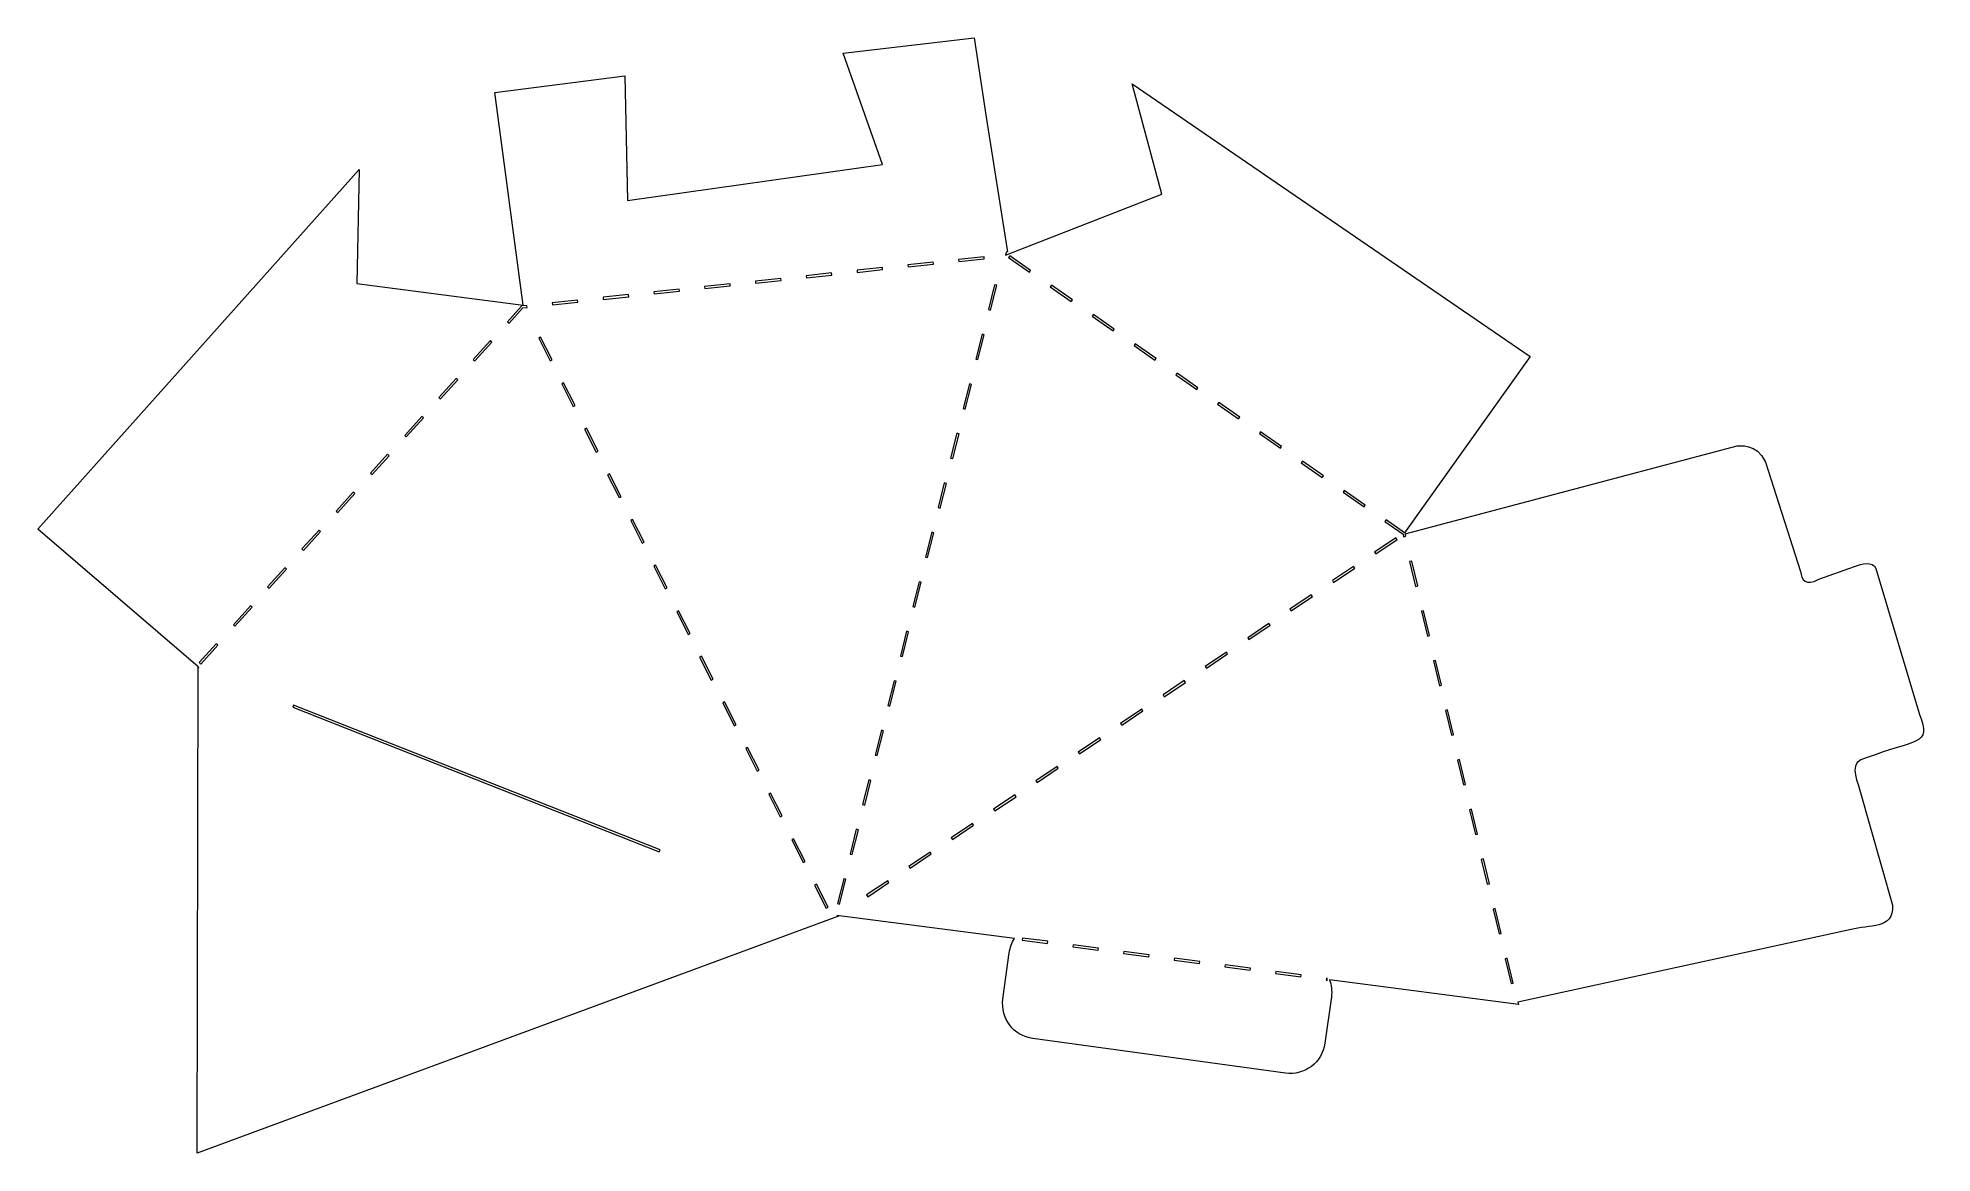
# Model space of a CAD drawing. Header units: centimetres. Extents: x -11.7 to 11.8, y -7.1 to 6.8.
import ezdxf

# ---------------------------------------------------------------- set-up
doc = ezdxf.new("R2010")
doc.units = ezdxf.units.CM
doc.header["$MEASUREMENT"] = 0
doc.layers.add('Layer 1', color=7, linetype='Continuous')

msp = doc.modelspace()

# ---------------------------------------------------------------- linework, layer by layer
at = {"layer": 'Layer 1', "color": 32, "lineweight": 13}
for points, knots in [([(-0.0791, 6.79717), (-0.0791, 6.79717), (-1.70794, 6.60535), (-1.70794, 6.60535), (-1.70794, 6.60535), (-1.70794, 6.60535), (-1.21681, 5.2229), (-1.21681, 5.2229), (-1.21681, 5.2229), (-1.21681, 5.2229), (-4.3885, 4.77642), (-4.3885, 4.77642), (-4.3885, 4.77642), (-4.3885, 4.77642), (-4.4224, 6.32589), (-4.4224, 6.32589), (-4.4224, 6.32589), (-4.4224, 6.32589), (-6.03801, 6.1167), (-6.03801, 6.1167), (-6.03801, 6.1167), (-6.03801, 6.1167), (-5.68413, 3.47252), (-5.68413, 3.47252), (-5.68413, 3.47252), (-5.68413, 3.47252), (-7.75201, 3.74206), (-7.75201, 3.74206), (-7.75201, 3.74206), (-7.75201, 3.74206), (-7.72224, 5.16254), (-7.72224, 5.16254), (-7.72224, 5.16254), (-7.72224, 5.16254), (-11.71745, 0.68943), (-11.71745, 0.68943), (-11.71745, 0.68943), (-11.71745, 0.68943), (-9.72894, -1.01961), (-9.72894, -1.01961), (-9.72894, -1.01961), (-9.72894, -1.01961), (-9.72398, -1.02374), (-9.72398, -1.02374), (-9.72398, -1.02374), (-9.72398, -1.02374), (-9.71737, -1.02953), (-9.71737, -1.02953), (-9.71737, -1.02953), (-9.71737, -1.02953), (-9.72564, -1.02622), (-9.72564, -1.02622), (-9.72564, -1.02622), (-9.72564, -1.02622), (-9.72646, -1.02705), (-9.72646, -1.02705), (-9.72646, -1.02705), (-9.72646, -1.02705), (-9.73804, -7.06947), (-9.73804, -7.06947), (-9.73804, -7.06947), (-9.73804, -7.06947), (-1.76581, -4.12515), (-1.76581, -4.12515), (-1.76581, -4.12515), (-1.76581, -4.12515), (-1.78731, -4.11605), (-1.78731, -4.11605), (-1.78731, -4.11605), (-1.78731, -4.11605), (-1.78483, -4.11522), (-1.78483, -4.11522), (-1.78483, -4.11522), (-1.78483, -4.11522), (0.42113, -4.40295), (0.42113, -4.40295), (0.42113, -4.40295), (0.38865, -4.45428), (0.36627, -4.51392), (0.35746, -4.57824), (0.35746, -4.57824), (0.35746, -4.57824), (0.27891, -5.15454), (0.27891, -5.15454), (0.27891, -5.15454), (0.24611, -5.39403), (0.41232, -5.61287), (0.65181, -5.64567), (0.65181, -5.64567), (0.65181, -5.64567), (3.7896, -6.07562), (3.7896, -6.07562), (3.7896, -6.07562), (4.02909, -6.10842), (4.24876, -5.94139), (4.28156, -5.7019), (4.28156, -5.7019), (4.28156, -5.7019), (4.36094, -5.1256), (4.36094, -5.1256), (4.36094, -5.1256), (4.37107, -5.05161), (4.3612, -4.97998), (4.33696, -4.91476), (4.33696, -4.91476), (4.33696, -4.91476), (6.68514, -5.22151), (6.68514, -5.22151), (6.68514, -5.22151), (6.68514, -5.22151), (6.67853, -5.19257), (6.67853, -5.19257), (6.67853, -5.19257), (6.67853, -5.19257), (10.82091, -4.28968), (10.82091, -4.28968), (10.82091, -4.28968), (11.04128, -4.22483), (11.3521, -4.29537), (11.33685, -3.98624), (11.33685, -3.98624), (11.33685, -3.98624), (10.92757, -2.54509), (10.92757, -2.54509), (10.92757, -2.54509), (10.87612, -2.39523), (10.79461, -2.1966), (11.0086, -2.15648), (11.0086, -2.15648), (11.62719, -1.92153), (11.82858, -2.00823), (11.67254, -1.61491), (11.67254, -1.61491), (11.67254, -1.61491), (11.13014, 0.19831), (11.13014, 0.19831), (11.13014, 0.19831), (11.09002, 0.29326), (10.95347, 0.25844), (10.8639, 0.22642), (10.8639, 0.22642), (10.8639, 0.22642), (10.41989, 0.06767), (10.41989, 0.06767), (10.41989, 0.06767), (10.2557, -0.02944), (10.20397, 0.0644), (10.19252, 0.16027), (10.19252, 0.16027), (10.19252, 0.16027), (9.75678, 1.52122), (9.75678, 1.52122), (9.75678, 1.52122), (9.6518, 1.76895), (9.41972, 1.71933), (9.40373, 1.72627), (9.40373, 1.72627), (9.40373, 1.72627), (5.27871, 0.6299), (5.27871, 0.6299), (5.27871, 0.6299), (5.27871, 0.6299), (5.28532, 0.60096), (5.28532, 0.60096), (5.28532, 0.60096), (5.28532, 0.60096), (5.25969, 0.59517), (5.25969, 0.59517), (5.25969, 0.59517), (5.25969, 0.59517), (5.25308, 0.62494), (5.25308, 0.62494), (5.25308, 0.62494), (5.25308, 0.62494), (5.02653, 0.78369), (5.02653, 0.78369), (5.02653, 0.78369), (5.02653, 0.78369), (5.04141, 0.80601), (5.04141, 0.80601), (5.04141, 0.80601), (5.04141, 0.80601), (5.27044, 0.64478), (5.27044, 0.64478), (5.27044, 0.64478), (5.27044, 0.64478), (6.83396, 2.83669), (6.83396, 2.83669), (6.83396, 2.83669), (6.83396, 2.83669), (1.88542, 6.22501), (1.88542, 6.22501), (1.88542, 6.22501), (1.88542, 6.22501), (2.25418, 4.85248), (2.25418, 4.85248), (2.25418, 4.85248), (2.25418, 4.85248), (0.30867, 4.09594), (0.30867, 4.09594), (0.30867, 4.09594), (0.30867, 4.09594), (0.31777, 4.1348), (0.31777, 4.1348), (0.31777, 4.1348), (0.31777, 4.1348), (0.33431, 4.13645), (0.33431, 4.13645), (0.33431, 4.13645), (0.33431, 4.13645), (0.331, 4.16374), (0.331, 4.16374), (0.331, 4.16374), (0.331, 4.16374), (0.07138, 5.80994), (0.07138, 5.80994), (0.07138, 5.80994), (0.07138, 5.80994), (-0.0791, 6.79717), (-0.0791, 6.79717)], [0, 0, 0, 0, 0.01785714, 0.01785714, 0.01785714, 0.01785714, 0.03571429, 0.03571429, 0.03571429, 0.03571429, 0.05357143, 0.05357143, 0.05357143, 0.05357143, 0.07142857, 0.07142857, 0.07142857, 0.07142857, 0.08928571, 0.08928571, 0.08928571, 0.08928571, 0.10714286, 0.10714286, 0.10714286, 0.10714286, 0.125, 0.125, 0.125, 0.125, 0.14285714, 0.14285714, 0.14285714, 0.14285714, 0.16071429, 0.16071429, 0.16071429, 0.16071429, 0.17857143, 0.17857143, 0.17857143, 0.17857143, 0.19642857, 0.19642857, 0.19642857, 0.19642857, 0.21428571, 0.21428571, 0.21428571, 0.21428571, 0.23214286, 0.23214286, 0.23214286, 0.23214286, 0.25, 0.25, 0.25, 0.25, 0.26785714, 0.26785714, 0.26785714, 0.26785714, 0.28571429, 0.28571429, 0.28571429, 0.28571429, 0.30357143, 0.30357143, 0.30357143, 0.30357143, 0.32142857, 0.32142857, 0.32142857, 0.32142857, 0.33928571, 0.33928571, 0.33928571, 0.33928571, 0.35714286, 0.35714286, 0.35714286, 0.35714286, 0.375, 0.375, 0.375, 0.375, 0.39285714, 0.39285714, 0.39285714, 0.39285714, 0.41071429, 0.41071429, 0.41071429, 0.41071429, 0.42857143, 0.42857143, 0.42857143, 0.42857143, 0.44642857, 0.44642857, 0.44642857, 0.44642857, 0.46428571, 0.46428571, 0.46428571, 0.46428571, 0.48214286, 0.48214286, 0.48214286, 0.48214286, 0.5, 0.5, 0.5, 0.5, 0.51785714, 0.51785714, 0.51785714, 0.51785714, 0.53571429, 0.53571429, 0.53571429, 0.53571429, 0.55357143, 0.55357143, 0.55357143, 0.55357143, 0.57142857, 0.57142857, 0.57142857, 0.57142857, 0.58928571, 0.58928571, 0.58928571, 0.58928571, 0.60714286, 0.60714286, 0.60714286, 0.60714286, 0.625, 0.625, 0.625, 0.625, 0.64285714, 0.64285714, 0.64285714, 0.64285714, 0.66071429, 0.66071429, 0.66071429, 0.66071429, 0.67857143, 0.67857143, 0.67857143, 0.67857143, 0.69642857, 0.69642857, 0.69642857, 0.69642857, 0.71428571, 0.71428571, 0.71428571, 0.71428571, 0.73214286, 0.73214286, 0.73214286, 0.73214286, 0.75, 0.75, 0.75, 0.75, 0.76785714, 0.76785714, 0.76785714, 0.76785714, 0.78571429, 0.78571429, 0.78571429, 0.78571429, 0.80357143, 0.80357143, 0.80357143, 0.80357143, 0.82142857, 0.82142857, 0.82142857, 0.82142857, 0.83928571, 0.83928571, 0.83928571, 0.83928571, 0.85714286, 0.85714286, 0.85714286, 0.85714286, 0.875, 0.875, 0.875, 0.875, 0.89285714, 0.89285714, 0.89285714, 0.89285714, 0.91071429, 0.91071429, 0.91071429, 0.91071429, 0.92857143, 0.92857143, 0.92857143, 0.92857143, 0.94642857, 0.94642857, 0.94642857, 0.94642857, 0.96428571, 0.96428571, 0.96428571, 0.96428571, 1, 1, 1, 1]), ([(-0.58759, 4.00912), (-0.58759, 4.00912), (-0.58511, 3.98266), (-0.58511, 3.98266), (-0.58511, 3.98266), (-0.58511, 3.98266), (-0.90096, 3.94876), (-0.90096, 3.94876), (-0.90096, 3.94876), (-0.90096, 3.94876), (-0.90344, 3.97522), (-0.90344, 3.97522), (-0.90344, 3.97522), (-0.90344, 3.97522), (-0.58759, 4.00912), (-0.58759, 4.00912)], [0, 0, 0, 0, 0.2, 0.2, 0.2, 0.2, 0.4, 0.4, 0.4, 0.4, 0.6, 0.6, 0.6, 0.6, 1, 1, 1, 1]), ([(0.04327, 4.07609), (0.04327, 4.07609), (0.04658, 4.04963), (0.04658, 4.04963), (0.04658, 4.04963), (0.04658, 4.04963), (-0.26927, 4.01656), (-0.26927, 4.01656), (-0.26927, 4.01656), (-0.26927, 4.01656), (-0.27258, 4.04219), (-0.27258, 4.04219), (-0.27258, 4.04219), (-0.27258, 4.04219), (0.04327, 4.07609), (0.04327, 4.07609)], [0, 0, 0, 0, 0.2, 0.2, 0.2, 0.2, 0.4, 0.4, 0.4, 0.4, 0.6, 0.6, 0.6, 0.6, 1, 1, 1, 1]), ([(0.36325, 4.08767), (0.36325, 4.08767), (0.62287, 3.90577), (0.62287, 3.90577), (0.62287, 3.90577), (0.62287, 3.90577), (0.60799, 3.88427), (0.60799, 3.88427), (0.60799, 3.88427), (0.60799, 3.88427), (0.34837, 4.06617), (0.34837, 4.06617), (0.34837, 4.06617), (0.34837, 4.06617), (0.36325, 4.08767), (0.36325, 4.08767)], [0, 0, 0, 0, 0.2, 0.2, 0.2, 0.2, 0.4, 0.4, 0.4, 0.4, 0.6, 0.6, 0.6, 0.6, 1, 1, 1, 1]), ([(-2.48185, 3.80738), (-2.48185, 3.80738), (-2.47937, 3.78092), (-2.47937, 3.78092), (-2.47937, 3.78092), (-2.47937, 3.78092), (-2.79522, 3.74702), (-2.79522, 3.74702), (-2.79522, 3.74702), (-2.79522, 3.74702), (-2.7977, 3.77348), (-2.7977, 3.77348), (-2.7977, 3.77348), (-2.7977, 3.77348), (-2.48185, 3.80738), (-2.48185, 3.80738)], [0, 0, 0, 0, 0.2, 0.2, 0.2, 0.2, 0.4, 0.4, 0.4, 0.4, 0.6, 0.6, 0.6, 0.6, 1, 1, 1, 1]), ([(-1.85098, 3.87435), (-1.85098, 3.87435), (-1.84767, 3.84789), (-1.84767, 3.84789), (-1.84767, 3.84789), (-1.84767, 3.84789), (-2.16352, 3.81482), (-2.16352, 3.81482), (-2.16352, 3.81482), (-2.16352, 3.81482), (-2.16683, 3.84045), (-2.16683, 3.84045), (-2.16683, 3.84045), (-2.16683, 3.84045), (-1.85098, 3.87435), (-1.85098, 3.87435)], [0, 0, 0, 0, 0.2, 0.2, 0.2, 0.2, 0.4, 0.4, 0.4, 0.4, 0.6, 0.6, 0.6, 0.6, 1, 1, 1, 1]), ([(-1.21929, 3.94132), (-1.21929, 3.94132), (-1.21681, 3.91569), (-1.21681, 3.91569), (-1.21681, 3.91569), (-1.21681, 3.91569), (-1.53266, 3.88179), (-1.53266, 3.88179), (-1.53266, 3.88179), (-1.53266, 3.88179), (-1.53514, 3.90825), (-1.53514, 3.90825), (-1.53514, 3.90825), (-1.53514, 3.90825), (-1.21929, 3.94132), (-1.21929, 3.94132)], [0, 0, 0, 0, 0.2, 0.2, 0.2, 0.2, 0.4, 0.4, 0.4, 0.4, 0.6, 0.6, 0.6, 0.6, 1, 1, 1, 1]), ([(-5.00779, 3.53783), (-5.00779, 3.53783), (-5.00531, 3.5122), (-5.00531, 3.5122), (-5.00531, 3.5122), (-5.00531, 3.5122), (-5.32116, 3.4783), (-5.32116, 3.4783), (-5.32116, 3.4783), (-5.32116, 3.4783), (-5.32364, 3.50476), (-5.32364, 3.50476), (-5.32364, 3.50476), (-5.32364, 3.50476), (-5.00779, 3.53783), (-5.00779, 3.53783)], [0, 0, 0, 0, 0.2, 0.2, 0.2, 0.2, 0.4, 0.4, 0.4, 0.4, 0.6, 0.6, 0.6, 0.6, 1, 1, 1, 1]), ([(-4.37692, 3.60563), (-4.37692, 3.60563), (-4.37361, 3.57917), (-4.37361, 3.57917), (-4.37361, 3.57917), (-4.37361, 3.57917), (-4.68946, 3.54527), (-4.68946, 3.54527), (-4.68946, 3.54527), (-4.68946, 3.54527), (-4.69194, 3.57173), (-4.69194, 3.57173), (-4.69194, 3.57173), (-4.69194, 3.57173), (-4.37692, 3.60563), (-4.37692, 3.60563)], [0, 0, 0, 0, 0.2, 0.2, 0.2, 0.2, 0.4, 0.4, 0.4, 0.4, 0.6, 0.6, 0.6, 0.6, 1, 1, 1, 1]), ([(-3.74523, 3.6726), (-3.74523, 3.6726), (-3.74192, 3.64614), (-3.74192, 3.64614), (-3.74192, 3.64614), (-3.74192, 3.64614), (-4.05777, 3.61307), (-4.05777, 3.61307), (-4.05777, 3.61307), (-4.05777, 3.61307), (-4.06108, 3.6387), (-4.06108, 3.6387), (-4.06108, 3.6387), (-4.06108, 3.6387), (-3.74523, 3.6726), (-3.74523, 3.6726)], [0, 0, 0, 0, 0.2, 0.2, 0.2, 0.2, 0.4, 0.4, 0.4, 0.4, 0.6, 0.6, 0.6, 0.6, 1, 1, 1, 1]), ([(-3.11354, 3.73958), (-3.11354, 3.73958), (-3.11106, 3.71395), (-3.11106, 3.71395), (-3.11106, 3.71395), (-3.11106, 3.71395), (-3.42691, 3.68005), (-3.42691, 3.68005), (-3.42691, 3.68005), (-3.42691, 3.68005), (-3.42939, 3.70651), (-3.42939, 3.70651), (-3.42939, 3.70651), (-3.42939, 3.70651), (-3.11354, 3.73958), (-3.11354, 3.73958)], [0, 0, 0, 0, 0.2, 0.2, 0.2, 0.2, 0.4, 0.4, 0.4, 0.4, 0.6, 0.6, 0.6, 0.6, 1, 1, 1, 1]), ([(0.17556, 3.72717), (0.17556, 3.72717), (0.20119, 3.72056), (0.20119, 3.72056), (0.20119, 3.72056), (0.20119, 3.72056), (0.12264, 3.41298), (0.12264, 3.41298), (0.12264, 3.41298), (0.12264, 3.41298), (0.09701, 3.41959), (0.09701, 3.41959), (0.09701, 3.41959), (0.09701, 3.41959), (0.17556, 3.72717), (0.17556, 3.72717)], [0, 0, 0, 0, 0.2, 0.2, 0.2, 0.2, 0.4, 0.4, 0.4, 0.4, 0.6, 0.6, 0.6, 0.6, 1, 1, 1, 1]), ([(0.88332, 3.72304), (0.88332, 3.72304), (1.14294, 3.54114), (1.14294, 3.54114), (1.14294, 3.54114), (1.14294, 3.54114), (1.12806, 3.51964), (1.12806, 3.51964), (1.12806, 3.51964), (1.12806, 3.51964), (0.86761, 3.70154), (0.86761, 3.70154), (0.86761, 3.70154), (0.86761, 3.70154), (0.88332, 3.72304), (0.88332, 3.72304)], [0, 0, 0, 0, 0.2, 0.2, 0.2, 0.2, 0.4, 0.4, 0.4, 0.4, 0.6, 0.6, 0.6, 0.6, 1, 1, 1, 1]), ([(-5.63948, 3.47086), (-5.63948, 3.47086), (-5.63617, 3.4444), (-5.63617, 3.4444), (-5.63617, 3.4444), (-5.63617, 3.4444), (-5.68909, 3.43944), (-5.68909, 3.43944), (-5.68909, 3.43944), (-5.68909, 3.43944), (-5.86024, 3.2501), (-5.86024, 3.2501), (-5.86024, 3.2501), (-5.86024, 3.2501), (-5.87926, 3.26829), (-5.87926, 3.26829), (-5.87926, 3.26829), (-5.87926, 3.26829), (-5.70563, 3.46011), (-5.70563, 3.46011), (-5.70563, 3.46011), (-5.70563, 3.46011), (-5.70232, 3.46424), (-5.70232, 3.46424), (-5.70232, 3.46424), (-5.70232, 3.46424), (-5.69653, 3.46507), (-5.69653, 3.46507), (-5.69653, 3.46507), (-5.69653, 3.46507), (-5.63948, 3.47086), (-5.63948, 3.47086)], [0, 0, 0, 0, 0.11111111, 0.11111111, 0.11111111, 0.11111111, 0.22222222, 0.22222222, 0.22222222, 0.22222222, 0.33333333, 0.33333333, 0.33333333, 0.33333333, 0.44444444, 0.44444444, 0.44444444, 0.44444444, 0.55555556, 0.55555556, 0.55555556, 0.55555556, 0.66666667, 0.66666667, 0.66666667, 0.66666667, 0.77777778, 0.77777778, 0.77777778, 0.77777778, 1, 1, 1, 1]), ([(1.40257, 3.35841), (1.40257, 3.35841), (1.66302, 3.17651), (1.66302, 3.17651), (1.66302, 3.17651), (1.66302, 3.17651), (1.64731, 3.15419), (1.64731, 3.15419), (1.64731, 3.15419), (1.64731, 3.15419), (1.38769, 3.33692), (1.38769, 3.33692), (1.38769, 3.33692), (1.38769, 3.33692), (1.40257, 3.35842), (1.40257, 3.35842), (1.40257, 3.35842), (1.40257, 3.35842), (1.40257, 3.35841), (1.40257, 3.35841)], [0, 0, 0, 0, 0.16666667, 0.16666667, 0.16666667, 0.16666667, 0.33333333, 0.33333333, 0.33333333, 0.33333333, 0.5, 0.5, 0.5, 0.5, 0.66666667, 0.66666667, 0.66666667, 0.66666667, 1, 1, 1, 1]), ([(-5.46916, 3.07646), (-5.46916, 3.07646), (-5.32612, 2.79369), (-5.32612, 2.79369), (-5.32612, 2.79369), (-5.32612, 2.79369), (-5.34927, 2.78129), (-5.34927, 2.78129), (-5.34927, 2.78129), (-5.34927, 2.78129), (-5.49231, 3.06489), (-5.49231, 3.06489), (-5.49231, 3.06489), (-5.49231, 3.06489), (-5.46916, 3.07647), (-5.46916, 3.07647), (-5.46916, 3.07647), (-5.46916, 3.07647), (-5.46916, 3.07646), (-5.46916, 3.07646)], [0, 0, 0, 0, 0.16666667, 0.16666667, 0.16666667, 0.16666667, 0.33333333, 0.33333333, 0.33333333, 0.33333333, 0.5, 0.5, 0.5, 0.5, 0.66666667, 0.66666667, 0.66666667, 0.66666667, 1, 1, 1, 1]), ([(0.01929, 3.11119), (0.01929, 3.11119), (0.04492, 3.1054), (0.04492, 3.1054), (0.04492, 3.1054), (0.04492, 3.1054), (-0.03363, 2.797), (-0.03363, 2.797), (-0.03363, 2.797), (-0.03363, 2.797), (-0.05926, 2.80361), (-0.05926, 2.80361), (-0.05926, 2.80361), (-0.05926, 2.80361), (0.01929, 3.11119), (0.01929, 3.11119)], [0, 0, 0, 0, 0.2, 0.2, 0.2, 0.2, 0.4, 0.4, 0.4, 0.4, 0.6, 0.6, 0.6, 0.6, 1, 1, 1, 1]), ([(-6.09258, 3.03264), (-6.09258, 3.03264), (-6.07274, 3.01445), (-6.07274, 3.01445), (-6.07274, 3.01445), (-6.07274, 3.01445), (-6.28606, 2.77963), (-6.28606, 2.77963), (-6.28606, 2.77963), (-6.28606, 2.77963), (-6.30508, 2.79699), (-6.30508, 2.79699), (-6.30508, 2.79699), (-6.30508, 2.79699), (-6.09259, 3.03263), (-6.09259, 3.03263), (-6.09259, 3.03263), (-6.09259, 3.03263), (-6.09258, 3.03264), (-6.09258, 3.03264)], [0, 0, 0, 0, 0.16666667, 0.16666667, 0.16666667, 0.16666667, 0.33333333, 0.33333333, 0.33333333, 0.33333333, 0.5, 0.5, 0.5, 0.5, 0.66666667, 0.66666667, 0.66666667, 0.66666667, 1, 1, 1, 1]), ([(1.92264, 2.99378), (1.92264, 2.99378), (2.18226, 2.81188), (2.18226, 2.81188), (2.18226, 2.81188), (2.18226, 2.81188), (2.16738, 2.78956), (2.16738, 2.78956), (2.16738, 2.78956), (2.16738, 2.78956), (1.90776, 2.97229), (1.90776, 2.97229), (1.90776, 2.97229), (1.90776, 2.97229), (1.92264, 2.99379), (1.92264, 2.99379), (1.92264, 2.99379), (1.92264, 2.99379), (1.92264, 2.99378), (1.92264, 2.99378)], [0, 0, 0, 0, 0.16666667, 0.16666667, 0.16666667, 0.16666667, 0.33333333, 0.33333333, 0.33333333, 0.33333333, 0.5, 0.5, 0.5, 0.5, 0.66666667, 0.66666667, 0.66666667, 0.66666667, 1, 1, 1, 1]), ([(2.44271, 2.62915), (2.44271, 2.62915), (2.70233, 2.44642), (2.70233, 2.44642), (2.70233, 2.44642), (2.70233, 2.44642), (2.68745, 2.42492), (2.68745, 2.42492), (2.68745, 2.42492), (2.68745, 2.42492), (2.427, 2.60765), (2.427, 2.60765), (2.427, 2.60765), (2.427, 2.60765), (2.44271, 2.62915), (2.44271, 2.62915)], [0, 0, 0, 0, 0.2, 0.2, 0.2, 0.2, 0.4, 0.4, 0.4, 0.4, 0.6, 0.6, 0.6, 0.6, 1, 1, 1, 1]), ([(-6.5184, 2.56135), (-6.5184, 2.56135), (-6.49856, 2.54399), (-6.49856, 2.54399), (-6.49856, 2.54399), (-6.49856, 2.54399), (-6.71188, 2.30835), (-6.71188, 2.30835), (-6.71188, 2.30835), (-6.71188, 2.30835), (-6.73172, 2.32654), (-6.73172, 2.32654), (-6.73172, 2.32654), (-6.73172, 2.32654), (-6.5184, 2.56136), (-6.5184, 2.56136), (-6.5184, 2.56136), (-6.5184, 2.56136), (-6.5184, 2.56135), (-6.5184, 2.56135)], [0, 0, 0, 0, 0.16666667, 0.16666667, 0.16666667, 0.16666667, 0.33333333, 0.33333333, 0.33333333, 0.33333333, 0.5, 0.5, 0.5, 0.5, 0.66666667, 0.66666667, 0.66666667, 0.66666667, 1, 1, 1, 1]), ([(-5.18308, 2.51009), (-5.18308, 2.51009), (-5.04004, 2.22649), (-5.04004, 2.22649), (-5.04004, 2.22649), (-5.04004, 2.22649), (-5.06402, 2.21409), (-5.06402, 2.21409), (-5.06402, 2.21409), (-5.06402, 2.21409), (-5.20623, 2.49769), (-5.20623, 2.49769), (-5.20623, 2.49769), (-5.20623, 2.49769), (-5.18308, 2.51009), (-5.18308, 2.51009)], [0, 0, 0, 0, 0.2, 0.2, 0.2, 0.2, 0.4, 0.4, 0.4, 0.4, 0.6, 0.6, 0.6, 0.6, 1, 1, 1, 1]), ([(-0.13698, 2.49603), (-0.13698, 2.49603), (-0.11135, 2.48942), (-0.11135, 2.48942), (-0.11135, 2.48942), (-0.11135, 2.48942), (-0.1899, 2.18184), (-0.1899, 2.18184), (-0.1899, 2.18184), (-0.1899, 2.18184), (-0.21553, 2.18845), (-0.21553, 2.18845), (-0.21553, 2.18845), (-0.21553, 2.18845), (-0.13698, 2.49603), (-0.13698, 2.49603)], [0, 0, 0, 0, 0.2, 0.2, 0.2, 0.2, 0.4, 0.4, 0.4, 0.4, 0.6, 0.6, 0.6, 0.6, 1, 1, 1, 1]), ([(2.96196, 2.26452), (2.96196, 2.26452), (3.22241, 2.08179), (3.22241, 2.08179), (3.22241, 2.08179), (3.22241, 2.08179), (3.2067, 2.06029), (3.2067, 2.06029), (3.2067, 2.06029), (3.2067, 2.06029), (2.94708, 2.24302), (2.94708, 2.24302), (2.94708, 2.24302), (2.94708, 2.24302), (2.96196, 2.26452), (2.96196, 2.26452)], [0, 0, 0, 0, 0.2, 0.2, 0.2, 0.2, 0.4, 0.4, 0.4, 0.4, 0.6, 0.6, 0.6, 0.6, 1, 1, 1, 1]), ([(-6.94421, 2.09089), (-6.94421, 2.09089), (-6.92519, 2.0727), (-6.92519, 2.0727), (-6.92519, 2.0727), (-6.92519, 2.0727), (-7.13768, 1.83788), (-7.13768, 1.83788), (-7.13768, 1.83788), (-7.13768, 1.83788), (-7.15752, 1.85524), (-7.15752, 1.85524), (-7.15752, 1.85524), (-7.15752, 1.85524), (-6.9442, 2.09088), (-6.9442, 2.09088), (-6.9442, 2.09088), (-6.9442, 2.09088), (-6.94421, 2.09089), (-6.94421, 2.09089)], [0, 0, 0, 0, 0.16666667, 0.16666667, 0.16666667, 0.16666667, 0.33333333, 0.33333333, 0.33333333, 0.33333333, 0.5, 0.5, 0.5, 0.5, 0.66666667, 0.66666667, 0.66666667, 0.66666667, 1, 1, 1, 1]), ([(-4.897, 1.94289), (-4.897, 1.94289), (-4.75396, 1.65929), (-4.75396, 1.65929), (-4.75396, 1.65929), (-4.75396, 1.65929), (-4.77794, 1.64771), (-4.77794, 1.64771), (-4.77794, 1.64771), (-4.77794, 1.64771), (-4.92098, 1.93131), (-4.92098, 1.93131), (-4.92098, 1.93131), (-4.92098, 1.93131), (-4.897, 1.94289), (-4.897, 1.94289)], [0, 0, 0, 0, 0.2, 0.2, 0.2, 0.2, 0.4, 0.4, 0.4, 0.4, 0.6, 0.6, 0.6, 0.6, 1, 1, 1, 1]), ([(3.48203, 1.89989), (3.48203, 1.89989), (3.74165, 1.71716), (3.74165, 1.71716), (3.74165, 1.71716), (3.74165, 1.71716), (3.72677, 1.69566), (3.72677, 1.69566), (3.72677, 1.69566), (3.72677, 1.69566), (3.46715, 1.87839), (3.46715, 1.87839), (3.46715, 1.87839), (3.46715, 1.87839), (3.48203, 1.89989), (3.48203, 1.89989)], [0, 0, 0, 0, 0.2, 0.2, 0.2, 0.2, 0.4, 0.4, 0.4, 0.4, 0.6, 0.6, 0.6, 0.6, 1, 1, 1, 1]), ([(-0.29325, 1.88088), (-0.29325, 1.88088), (-0.26762, 1.87427), (-0.26762, 1.87427), (-0.26762, 1.87427), (-0.26762, 1.87427), (-0.34617, 1.56669), (-0.34617, 1.56669), (-0.34617, 1.56669), (-0.34617, 1.56669), (-0.3718, 1.5733), (-0.3718, 1.5733), (-0.3718, 1.5733), (-0.3718, 1.5733), (-0.29325, 1.88088), (-0.29325, 1.88088)], [0, 0, 0, 0, 0.2, 0.2, 0.2, 0.2, 0.4, 0.4, 0.4, 0.4, 0.6, 0.6, 0.6, 0.6, 1, 1, 1, 1]), ([(-7.37085, 1.6196), (-7.37085, 1.6196), (-7.35101, 1.60224), (-7.35101, 1.60224), (-7.35101, 1.60224), (-7.35101, 1.60224), (-7.5635, 1.3666), (-7.5635, 1.3666), (-7.5635, 1.3666), (-7.5635, 1.3666), (-7.58334, 1.38396), (-7.58334, 1.38396), (-7.58334, 1.38396), (-7.58334, 1.38396), (-7.37085, 1.6196), (-7.37085, 1.6196)], [0, 0, 0, 0, 0.2, 0.2, 0.2, 0.2, 0.4, 0.4, 0.4, 0.4, 0.6, 0.6, 0.6, 0.6, 1, 1, 1, 1]), ([(4.0021, 1.53527), (4.0021, 1.53527), (4.26172, 1.35254), (4.26172, 1.35254), (4.26172, 1.35254), (4.26172, 1.35254), (4.24684, 1.33104), (4.24684, 1.33104), (4.24684, 1.33104), (4.24684, 1.33104), (3.98639, 1.51377), (3.98639, 1.51377), (3.98639, 1.51377), (3.98639, 1.51377), (4.0021, 1.53527), (4.0021, 1.53527)], [0, 0, 0, 0, 0.2, 0.2, 0.2, 0.2, 0.4, 0.4, 0.4, 0.4, 0.6, 0.6, 0.6, 0.6, 1, 1, 1, 1]), ([(-4.61091, 1.37569), (-4.61091, 1.37569), (-4.46787, 1.09209), (-4.46787, 1.09209), (-4.46787, 1.09209), (-4.46787, 1.09209), (-4.49185, 1.08051), (-4.49185, 1.08051), (-4.49185, 1.08051), (-4.49185, 1.08051), (-4.63489, 1.36411), (-4.63489, 1.36411), (-4.63489, 1.36411), (-4.63489, 1.36411), (-4.61091, 1.37569), (-4.61091, 1.37569)], [0, 0, 0, 0, 0.2, 0.2, 0.2, 0.2, 0.4, 0.4, 0.4, 0.4, 0.6, 0.6, 0.6, 0.6, 1, 1, 1, 1]), ([(-0.45034, 1.26489), (-0.45034, 1.26489), (-0.42471, 1.25828), (-0.42471, 1.25828), (-0.42471, 1.25828), (-0.42471, 1.25828), (-0.50243, 0.9507), (-0.50243, 0.9507), (-0.50243, 0.9507), (-0.50243, 0.9507), (-0.52806, 0.95731), (-0.52806, 0.95731), (-0.52806, 0.95731), (-0.52806, 0.95731), (-0.45034, 1.26489), (-0.45034, 1.26489)], [0, 0, 0, 0, 0.2, 0.2, 0.2, 0.2, 0.4, 0.4, 0.4, 0.4, 0.6, 0.6, 0.6, 0.6, 1, 1, 1, 1]), ([(-7.79666, 1.14914), (-7.79666, 1.14914), (-7.77682, 1.13095), (-7.77682, 1.13095), (-7.77682, 1.13095), (-7.77682, 1.13095), (-7.99014, 0.89531), (-7.99014, 0.89531), (-7.99014, 0.89531), (-7.99014, 0.89531), (-8.00916, 0.9135), (-8.00916, 0.9135), (-8.00916, 0.9135), (-8.00916, 0.9135), (-7.79667, 1.14914), (-7.79667, 1.14914), (-7.79667, 1.14914), (-7.79667, 1.14914), (-7.79666, 1.14914), (-7.79666, 1.14914)], [0, 0, 0, 0, 0.16666667, 0.16666667, 0.16666667, 0.16666667, 0.33333333, 0.33333333, 0.33333333, 0.33333333, 0.5, 0.5, 0.5, 0.5, 0.66666667, 0.66666667, 0.66666667, 0.66666667, 1, 1, 1, 1]), ([(4.52217, 1.17064), (4.52217, 1.17064), (4.78179, 0.98791), (4.78179, 0.98791), (4.78179, 0.98791), (4.78179, 0.98791), (4.76691, 0.96641), (4.76691, 0.96641), (4.76691, 0.96641), (4.76691, 0.96641), (4.50646, 1.14831), (4.50646, 1.14831), (4.50646, 1.14831), (4.50646, 1.14831), (4.52217, 1.17063), (4.52217, 1.17063), (4.52217, 1.17063), (4.52217, 1.17063), (4.52217, 1.17064), (4.52217, 1.17064)], [0, 0, 0, 0, 0.16666667, 0.16666667, 0.16666667, 0.16666667, 0.33333333, 0.33333333, 0.33333333, 0.33333333, 0.5, 0.5, 0.5, 0.5, 0.66666667, 0.66666667, 0.66666667, 0.66666667, 1, 1, 1, 1]), ([(-4.32483, 0.80849), (-4.32483, 0.80849), (-4.18262, 0.52572), (-4.18262, 0.52572), (-4.18262, 0.52572), (-4.18262, 0.52572), (-4.20577, 0.51332), (-4.20577, 0.51332), (-4.20577, 0.51332), (-4.20577, 0.51332), (-4.34881, 0.79692), (-4.34881, 0.79692), (-4.34881, 0.79692), (-4.34881, 0.79692), (-4.32483, 0.8085), (-4.32483, 0.8085), (-4.32483, 0.8085), (-4.32483, 0.8085), (-4.32483, 0.80849), (-4.32483, 0.80849)], [0, 0, 0, 0, 0.16666667, 0.16666667, 0.16666667, 0.16666667, 0.33333333, 0.33333333, 0.33333333, 0.33333333, 0.5, 0.5, 0.5, 0.5, 0.66666667, 0.66666667, 0.66666667, 0.66666667, 1, 1, 1, 1]), ([(-8.22248, 0.67785), (-8.22248, 0.67785), (-8.20264, 0.66049), (-8.20264, 0.66049), (-8.20264, 0.66049), (-8.20264, 0.66049), (-8.41596, 0.42485), (-8.41596, 0.42485), (-8.41596, 0.42485), (-8.41596, 0.42485), (-8.4358, 0.44221), (-8.4358, 0.44221), (-8.4358, 0.44221), (-8.4358, 0.44221), (-8.22248, 0.67785), (-8.22248, 0.67785)], [0, 0, 0, 0, 0.2, 0.2, 0.2, 0.2, 0.4, 0.4, 0.4, 0.4, 0.6, 0.6, 0.6, 0.6, 1, 1, 1, 1]), ([(-0.60661, 0.64974), (-0.60661, 0.64974), (-0.58098, 0.64313), (-0.58098, 0.64313), (-0.58098, 0.64313), (-0.58098, 0.64313), (-0.6587, 0.33555), (-0.6587, 0.33555), (-0.6587, 0.33555), (-0.6587, 0.33555), (-0.68433, 0.34216), (-0.68433, 0.34216), (-0.68433, 0.34216), (-0.68433, 0.34216), (-0.60661, 0.64974), (-0.60661, 0.64974)], [0, 0, 0, 0, 0.2, 0.2, 0.2, 0.2, 0.4, 0.4, 0.4, 0.4, 0.6, 0.6, 0.6, 0.6, 1, 1, 1, 1]), ([(5.16296, 0.58194), (5.16296, 0.58194), (5.17784, 0.55962), (5.17784, 0.55962), (5.17784, 0.55962), (5.17784, 0.55962), (4.91408, 0.38185), (4.91408, 0.38185), (4.91408, 0.38185), (4.91408, 0.38185), (4.8992, 0.40417), (4.8992, 0.40417), (4.8992, 0.40417), (4.8992, 0.40417), (5.16296, 0.58194), (5.16296, 0.58194)], [0, 0, 0, 0, 0.2, 0.2, 0.2, 0.2, 0.4, 0.4, 0.4, 0.4, 0.6, 0.6, 0.6, 0.6, 1, 1, 1, 1]), ([(-4.03958, 0.24212), (-4.03958, 0.24212), (-3.89654, -0.04148), (-3.89654, -0.04148), (-3.89654, -0.04148), (-3.89654, -0.04148), (-3.91969, -0.05388), (-3.91969, -0.05388), (-3.91969, -0.05388), (-3.91969, -0.05388), (-4.06273, 0.22972), (-4.06273, 0.22972), (-4.06273, 0.22972), (-4.06273, 0.22972), (-4.03958, 0.24212), (-4.03958, 0.24212)], [0, 0, 0, 0, 0.2, 0.2, 0.2, 0.2, 0.4, 0.4, 0.4, 0.4, 0.6, 0.6, 0.6, 0.6, 1, 1, 1, 1]), ([(5.35974, 0.29255), (5.35974, 0.29255), (5.43415, -0.01668), (5.43415, -0.01668), (5.43415, -0.01668), (5.43415, -0.01668), (5.40852, -0.02247), (5.40852, -0.02247), (5.40852, -0.02247), (5.40852, -0.02247), (5.33411, 0.28593), (5.33411, 0.28593), (5.33411, 0.28593), (5.33411, 0.28593), (5.35974, 0.29254), (5.35974, 0.29254), (5.35974, 0.29254), (5.35974, 0.29254), (5.35974, 0.29255), (5.35974, 0.29255)], [0, 0, 0, 0, 0.16666667, 0.16666667, 0.16666667, 0.16666667, 0.33333333, 0.33333333, 0.33333333, 0.33333333, 0.5, 0.5, 0.5, 0.5, 0.66666667, 0.66666667, 0.66666667, 0.66666667, 1, 1, 1, 1]), ([(-8.64829, 0.20739), (-8.64829, 0.20739), (-8.62845, 0.1892), (-8.62845, 0.1892), (-8.62845, 0.1892), (-8.62845, 0.1892), (-8.84177, -0.04644), (-8.84177, -0.04644), (-8.84177, -0.04644), (-8.84177, -0.04644), (-8.86161, -0.02825), (-8.86161, -0.02825), (-8.86161, -0.02825), (-8.86161, -0.02825), (-8.64829, 0.20739), (-8.64829, 0.20739)], [0, 0, 0, 0, 0.2, 0.2, 0.2, 0.2, 0.4, 0.4, 0.4, 0.4, 0.6, 0.6, 0.6, 0.6, 1, 1, 1, 1]), ([(-0.76288, 0.03458), (-0.76288, 0.03458), (-0.73725, 0.02797), (-0.73725, 0.02797), (-0.73725, 0.02797), (-0.73725, 0.02797), (-0.81497, -0.27961), (-0.81497, -0.27961), (-0.81497, -0.27961), (-0.81497, -0.27961), (-0.8406, -0.27382), (-0.8406, -0.27382), (-0.8406, -0.27382), (-0.8406, -0.27382), (-0.76288, 0.03458), (-0.76288, 0.03458)], [0, 0, 0, 0, 0.2, 0.2, 0.2, 0.2, 0.4, 0.4, 0.4, 0.4, 0.6, 0.6, 0.6, 0.6, 1, 1, 1, 1]), ([(4.63627, 0.22641), (4.63627, 0.22641), (4.65115, 0.20491), (4.65115, 0.20491), (4.65115, 0.20491), (4.65115, 0.20491), (4.38822, 0.02714), (4.38822, 0.02714), (4.38822, 0.02714), (4.38822, 0.02714), (4.37334, 0.04864), (4.37334, 0.04864), (4.37334, 0.04864), (4.37334, 0.04864), (4.63627, 0.22641), (4.63627, 0.22641)], [0, 0, 0, 0, 0.2, 0.2, 0.2, 0.2, 0.4, 0.4, 0.4, 0.4, 0.6, 0.6, 0.6, 0.6, 1, 1, 1, 1]), ([(4.11041, -0.12913), (4.11041, -0.12913), (4.12529, -0.15063), (4.12529, -0.15063), (4.12529, -0.15063), (4.12529, -0.15063), (3.86153, -0.3284), (3.86153, -0.3284), (3.86153, -0.3284), (3.86153, -0.3284), (3.84665, -0.3069), (3.84665, -0.3069), (3.84665, -0.3069), (3.84665, -0.3069), (4.11041, -0.12913), (4.11041, -0.12913)], [0, 0, 0, 0, 0.2, 0.2, 0.2, 0.2, 0.4, 0.4, 0.4, 0.4, 0.6, 0.6, 0.6, 0.6, 1, 1, 1, 1]), ([(-9.07411, -0.2639), (-9.07411, -0.2639), (-9.05509, -0.28126), (-9.05509, -0.28126), (-9.05509, -0.28126), (-9.05509, -0.28126), (-9.26758, -0.5169), (-9.26758, -0.5169), (-9.26758, -0.5169), (-9.26758, -0.5169), (-9.28742, -0.49954), (-9.28742, -0.49954), (-9.28742, -0.49954), (-9.28742, -0.49954), (-9.0741, -0.2639), (-9.0741, -0.2639), (-9.0741, -0.2639), (-9.0741, -0.2639), (-9.07411, -0.2639), (-9.07411, -0.2639)], [0, 0, 0, 0, 0.16666667, 0.16666667, 0.16666667, 0.16666667, 0.33333333, 0.33333333, 0.33333333, 0.33333333, 0.5, 0.5, 0.5, 0.5, 0.66666667, 0.66666667, 0.66666667, 0.66666667, 1, 1, 1, 1]), ([(-3.7535, -0.32509), (-3.7535, -0.32509), (-3.61046, -0.60869), (-3.61046, -0.60869), (-3.61046, -0.60869), (-3.61046, -0.60869), (-3.63444, -0.62027), (-3.63444, -0.62027), (-3.63444, -0.62027), (-3.63444, -0.62027), (-3.77665, -0.33667), (-3.77665, -0.33667), (-3.77665, -0.33667), (-3.77665, -0.33667), (-3.7535, -0.32509), (-3.7535, -0.32509)], [0, 0, 0, 0, 0.2, 0.2, 0.2, 0.2, 0.4, 0.4, 0.4, 0.4, 0.6, 0.6, 0.6, 0.6, 1, 1, 1, 1]), ([(5.50774, -0.32509), (5.50774, -0.32509), (5.58215, -0.63349), (5.58215, -0.63349), (5.58215, -0.63349), (5.58215, -0.63349), (5.55652, -0.6401), (5.55652, -0.6401), (5.55652, -0.6401), (5.55652, -0.6401), (5.48211, -0.33087), (5.48211, -0.33087), (5.48211, -0.33087), (5.48211, -0.33087), (5.50774, -0.32508), (5.50774, -0.32508), (5.50774, -0.32508), (5.50774, -0.32508), (5.50774, -0.32509), (5.50774, -0.32509)], [0, 0, 0, 0, 0.16666667, 0.16666667, 0.16666667, 0.16666667, 0.33333333, 0.33333333, 0.33333333, 0.33333333, 0.5, 0.5, 0.5, 0.5, 0.66666667, 0.66666667, 0.66666667, 0.66666667, 1, 1, 1, 1]), ([(-0.91915, -0.5814), (-0.91915, -0.5814), (-0.89352, -0.58801), (-0.89352, -0.58801), (-0.89352, -0.58801), (-0.89352, -0.58801), (-0.97124, -0.89559), (-0.97124, -0.89559), (-0.97124, -0.89559), (-0.97124, -0.89559), (-0.99687, -0.88898), (-0.99687, -0.88898), (-0.99687, -0.88898), (-0.99687, -0.88898), (-0.91915, -0.5814), (-0.91915, -0.5814)], [0, 0, 0, 0, 0.2, 0.2, 0.2, 0.2, 0.4, 0.4, 0.4, 0.4, 0.6, 0.6, 0.6, 0.6, 1, 1, 1, 1]), ([(3.58373, -0.48384), (3.58373, -0.48384), (3.59861, -0.50616), (3.59861, -0.50616), (3.59861, -0.50616), (3.59861, -0.50616), (3.33568, -0.68393), (3.33568, -0.68393), (3.33568, -0.68393), (3.33568, -0.68393), (3.3208, -0.66161), (3.3208, -0.66161), (3.3208, -0.66161), (3.3208, -0.66161), (3.58373, -0.48384), (3.58373, -0.48384)], [0, 0, 0, 0, 0.2, 0.2, 0.2, 0.2, 0.4, 0.4, 0.4, 0.4, 0.6, 0.6, 0.6, 0.6, 1, 1, 1, 1]), ([(-9.50075, -0.73519), (-9.50075, -0.73519), (-9.48091, -0.75255), (-9.48091, -0.75255), (-9.48091, -0.75255), (-9.48091, -0.75255), (-9.6934, -0.98819), (-9.6934, -0.98819), (-9.6934, -0.98819), (-9.6934, -0.98819), (-9.71324, -0.97), (-9.71324, -0.97), (-9.71324, -0.97), (-9.71324, -0.97), (-9.50075, -0.73518), (-9.50075, -0.73518), (-9.50075, -0.73518), (-9.50075, -0.73518), (-9.50075, -0.73519), (-9.50075, -0.73519)], [0, 0, 0, 0, 0.16666667, 0.16666667, 0.16666667, 0.16666667, 0.33333333, 0.33333333, 0.33333333, 0.33333333, 0.5, 0.5, 0.5, 0.5, 0.66666667, 0.66666667, 0.66666667, 0.66666667, 1, 1, 1, 1]), ([(-3.46742, -0.89229), (-3.46742, -0.89229), (-3.32438, -1.17589), (-3.32438, -1.17589), (-3.32438, -1.17589), (-3.32438, -1.17589), (-3.34836, -1.18747), (-3.34836, -1.18747), (-3.34836, -1.18747), (-3.34836, -1.18747), (-3.4914, -0.90387), (-3.4914, -0.90387), (-3.4914, -0.90387), (-3.4914, -0.90387), (-3.46742, -0.89229), (-3.46742, -0.89229)], [0, 0, 0, 0, 0.2, 0.2, 0.2, 0.2, 0.4, 0.4, 0.4, 0.4, 0.6, 0.6, 0.6, 0.6, 1, 1, 1, 1]), ([(3.05787, -0.83937), (3.05787, -0.83937), (3.07193, -0.86169), (3.07193, -0.86169), (3.07193, -0.86169), (3.07193, -0.86169), (2.809, -1.03946), (2.809, -1.03946), (2.809, -1.03946), (2.809, -1.03946), (2.79412, -1.01714), (2.79412, -1.01714), (2.79412, -1.01714), (2.79412, -1.01714), (3.05788, -0.83937), (3.05788, -0.83937), (3.05788, -0.83937), (3.05788, -0.83937), (3.05787, -0.83937), (3.05787, -0.83937)], [0, 0, 0, 0, 0.16666667, 0.16666667, 0.16666667, 0.16666667, 0.33333333, 0.33333333, 0.33333333, 0.33333333, 0.5, 0.5, 0.5, 0.5, 0.66666667, 0.66666667, 0.66666667, 0.66666667, 1, 1, 1, 1]), ([(5.65657, -0.94272), (5.65657, -0.94272), (5.73098, -1.25112), (5.73098, -1.25112), (5.73098, -1.25112), (5.73098, -1.25112), (5.70535, -1.25773), (5.70535, -1.25773), (5.70535, -1.25773), (5.70535, -1.25773), (5.63094, -0.9485), (5.63094, -0.9485), (5.63094, -0.9485), (5.63094, -0.9485), (5.65657, -0.94271), (5.65657, -0.94271), (5.65657, -0.94271), (5.65657, -0.94271), (5.65657, -0.94272), (5.65657, -0.94272)], [0, 0, 0, 0, 0.16666667, 0.16666667, 0.16666667, 0.16666667, 0.33333333, 0.33333333, 0.33333333, 0.33333333, 0.5, 0.5, 0.5, 0.5, 0.66666667, 0.66666667, 0.66666667, 0.66666667, 1, 1, 1, 1]), ([(-1.07542, -1.19656), (-1.07542, -1.19656), (-1.04979, -1.20317), (-1.04979, -1.20317), (-1.04979, -1.20317), (-1.04979, -1.20317), (-1.12751, -1.51075), (-1.12751, -1.51075), (-1.12751, -1.51075), (-1.12751, -1.51075), (-1.15314, -1.50414), (-1.15314, -1.50414), (-1.15314, -1.50414), (-1.15314, -1.50414), (-1.07542, -1.19656), (-1.07542, -1.19656)], [0, 0, 0, 0, 0.2, 0.2, 0.2, 0.2, 0.4, 0.4, 0.4, 0.4, 0.6, 0.6, 0.6, 0.6, 1, 1, 1, 1]), ([(2.53118, -1.1949), (2.53118, -1.1949), (2.54606, -1.2164), (2.54606, -1.2164), (2.54606, -1.2164), (2.54606, -1.2164), (2.28313, -1.39417), (2.28313, -1.39417), (2.28313, -1.39417), (2.28313, -1.39417), (2.26825, -1.37267), (2.26825, -1.37267), (2.26825, -1.37267), (2.26825, -1.37267), (2.53118, -1.1949), (2.53118, -1.1949)], [0, 0, 0, 0, 0.2, 0.2, 0.2, 0.2, 0.4, 0.4, 0.4, 0.4, 0.6, 0.6, 0.6, 0.6, 1, 1, 1, 1]), ([(-8.53998, -1.49917), (-8.53998, -1.49917), (-3.98419, -3.29916), (-3.98419, -3.29916), (-3.98419, -3.29916), (-3.98419, -3.29916), (-3.99411, -3.32396), (-3.99411, -3.32396), (-3.99411, -3.32396), (-3.99411, -3.32396), (-8.5499, -1.52397), (-8.5499, -1.52397), (-8.5499, -1.52397), (-8.5499, -1.52397), (-8.53998, -1.49917), (-8.53998, -1.49917)], [0, 0, 0, 0, 0.2, 0.2, 0.2, 0.2, 0.4, 0.4, 0.4, 0.4, 0.6, 0.6, 0.6, 0.6, 1, 1, 1, 1]), ([(-3.18134, -1.45949), (-3.18134, -1.45949), (-3.0383, -1.74226), (-3.0383, -1.74226), (-3.0383, -1.74226), (-3.0383, -1.74226), (-3.06228, -1.75466), (-3.06228, -1.75466), (-3.06228, -1.75466), (-3.06228, -1.75466), (-3.20532, -1.47106), (-3.20532, -1.47106), (-3.20532, -1.47106), (-3.20532, -1.47106), (-3.18134, -1.45948), (-3.18134, -1.45948), (-3.18134, -1.45948), (-3.18134, -1.45948), (-3.18134, -1.45949), (-3.18134, -1.45949)], [0, 0, 0, 0, 0.16666667, 0.16666667, 0.16666667, 0.16666667, 0.33333333, 0.33333333, 0.33333333, 0.33333333, 0.5, 0.5, 0.5, 0.5, 0.66666667, 0.66666667, 0.66666667, 0.66666667, 1, 1, 1, 1]), ([(2.00532, -1.55044), (2.00532, -1.55044), (2.01938, -1.57194), (2.01938, -1.57194), (2.01938, -1.57194), (2.01938, -1.57194), (1.75645, -1.74971), (1.75645, -1.74971), (1.75645, -1.74971), (1.75645, -1.74971), (1.74157, -1.72821), (1.74157, -1.72821), (1.74157, -1.72821), (1.74157, -1.72821), (2.00533, -1.55044), (2.00533, -1.55044), (2.00533, -1.55044), (2.00533, -1.55044), (2.00532, -1.55044), (2.00532, -1.55044)], [0, 0, 0, 0, 0.16666667, 0.16666667, 0.16666667, 0.16666667, 0.33333333, 0.33333333, 0.33333333, 0.33333333, 0.5, 0.5, 0.5, 0.5, 0.66666667, 0.66666667, 0.66666667, 0.66666667, 1, 1, 1, 1]), ([(5.8054, -1.55953), (5.8054, -1.55953), (5.87981, -1.86876), (5.87981, -1.86876), (5.87981, -1.86876), (5.87981, -1.86876), (5.85335, -1.87455), (5.85335, -1.87455), (5.85335, -1.87455), (5.85335, -1.87455), (5.77976, -1.56615), (5.77976, -1.56615), (5.77976, -1.56615), (5.77976, -1.56615), (5.80539, -1.55954), (5.80539, -1.55954), (5.80539, -1.55954), (5.80539, -1.55954), (5.8054, -1.55953), (5.8054, -1.55953)], [0, 0, 0, 0, 0.16666667, 0.16666667, 0.16666667, 0.16666667, 0.33333333, 0.33333333, 0.33333333, 0.33333333, 0.5, 0.5, 0.5, 0.5, 0.66666667, 0.66666667, 0.66666667, 0.66666667, 1, 1, 1, 1]), ([(-1.23169, -1.81254), (-1.23169, -1.81254), (-1.20606, -1.81833), (-1.20606, -1.81833), (-1.20606, -1.81833), (-1.20606, -1.81833), (-1.28378, -2.12673), (-1.28378, -2.12673), (-1.28378, -2.12673), (-1.28378, -2.12673), (-1.30941, -2.12012), (-1.30941, -2.12012), (-1.30941, -2.12012), (-1.30941, -2.12012), (-1.23169, -1.81254), (-1.23169, -1.81254)], [0, 0, 0, 0, 0.2, 0.2, 0.2, 0.2, 0.4, 0.4, 0.4, 0.4, 0.6, 0.6, 0.6, 0.6, 1, 1, 1, 1]), ([(-2.89526, -2.02586), (-2.89526, -2.02586), (-2.75305, -2.30946), (-2.75305, -2.30946), (-2.75305, -2.30946), (-2.75305, -2.30946), (-2.7762, -2.32186), (-2.7762, -2.32186), (-2.7762, -2.32186), (-2.7762, -2.32186), (-2.91924, -2.03826), (-2.91924, -2.03826), (-2.91924, -2.03826), (-2.91924, -2.03826), (-2.89526, -2.02586), (-2.89526, -2.02586)], [0, 0, 0, 0, 0.2, 0.2, 0.2, 0.2, 0.4, 0.4, 0.4, 0.4, 0.6, 0.6, 0.6, 0.6, 1, 1, 1, 1]), ([(1.47864, -1.90514), (1.47864, -1.90514), (1.49352, -1.92746), (1.49352, -1.92746), (1.49352, -1.92746), (1.49352, -1.92746), (1.23059, -2.10523), (1.23059, -2.10523), (1.23059, -2.10523), (1.23059, -2.10523), (1.21571, -2.08291), (1.21571, -2.08291), (1.21571, -2.08291), (1.21571, -2.08291), (1.47864, -1.90514), (1.47864, -1.90514)], [0, 0, 0, 0, 0.2, 0.2, 0.2, 0.2, 0.4, 0.4, 0.4, 0.4, 0.6, 0.6, 0.6, 0.6, 1, 1, 1, 1]), ([(0.95278, -2.26068), (0.95278, -2.26068), (0.96684, -2.283), (0.96684, -2.283), (0.96684, -2.283), (0.96684, -2.283), (0.70391, -2.46077), (0.70391, -2.46077), (0.70391, -2.46077), (0.70391, -2.46077), (0.68903, -2.43845), (0.68903, -2.43845), (0.68903, -2.43845), (0.68903, -2.43845), (0.95279, -2.26068), (0.95279, -2.26068), (0.95279, -2.26068), (0.95279, -2.26068), (0.95278, -2.26068), (0.95278, -2.26068)], [0, 0, 0, 0, 0.16666667, 0.16666667, 0.16666667, 0.16666667, 0.33333333, 0.33333333, 0.33333333, 0.33333333, 0.5, 0.5, 0.5, 0.5, 0.66666667, 0.66666667, 0.66666667, 0.66666667, 1, 1, 1, 1]), ([(5.9534, -2.17717), (5.9534, -2.17717), (6.02781, -2.48557), (6.02781, -2.48557), (6.02781, -2.48557), (6.02781, -2.48557), (6.00218, -2.49218), (6.00218, -2.49218), (6.00218, -2.49218), (6.00218, -2.49218), (5.92777, -2.18378), (5.92777, -2.18378), (5.92777, -2.18378), (5.92777, -2.18378), (5.9534, -2.17717), (5.9534, -2.17717)], [0, 0, 0, 0, 0.2, 0.2, 0.2, 0.2, 0.4, 0.4, 0.4, 0.4, 0.6, 0.6, 0.6, 0.6, 1, 1, 1, 1]), ([(-1.38796, -2.4277), (-1.38796, -2.4277), (-1.36233, -2.43431), (-1.36233, -2.43431), (-1.36233, -2.43431), (-1.36233, -2.43431), (-1.44005, -2.74189), (-1.44005, -2.74189), (-1.44005, -2.74189), (-1.44005, -2.74189), (-1.46568, -2.73528), (-1.46568, -2.73528), (-1.46568, -2.73528), (-1.46568, -2.73528), (-1.38796, -2.4277), (-1.38796, -2.4277)], [0, 0, 0, 0, 0.2, 0.2, 0.2, 0.2, 0.4, 0.4, 0.4, 0.4, 0.6, 0.6, 0.6, 0.6, 1, 1, 1, 1]), ([(-2.61, -2.59306), (-2.61, -2.59306), (-2.46696, -2.87666), (-2.46696, -2.87666), (-2.46696, -2.87666), (-2.46696, -2.87666), (-2.49011, -2.88824), (-2.49011, -2.88824), (-2.49011, -2.88824), (-2.49011, -2.88824), (-2.63315, -2.60464), (-2.63315, -2.60464), (-2.63315, -2.60464), (-2.63315, -2.60464), (-2.61, -2.59306), (-2.61, -2.59306)], [0, 0, 0, 0, 0.2, 0.2, 0.2, 0.2, 0.4, 0.4, 0.4, 0.4, 0.6, 0.6, 0.6, 0.6, 1, 1, 1, 1]), ([(0.42609, -2.61621), (0.42609, -2.61621), (0.44097, -2.63771), (0.44097, -2.63771), (0.44097, -2.63771), (0.44097, -2.63771), (0.17804, -2.81548), (0.17804, -2.81548), (0.17804, -2.81548), (0.17804, -2.81548), (0.16316, -2.79398), (0.16316, -2.79398), (0.16316, -2.79398), (0.16316, -2.79398), (0.42609, -2.61621), (0.42609, -2.61621)], [0, 0, 0, 0, 0.2, 0.2, 0.2, 0.2, 0.4, 0.4, 0.4, 0.4, 0.6, 0.6, 0.6, 0.6, 1, 1, 1, 1]), ([(6.10223, -2.79481), (6.10223, -2.79481), (6.17664, -3.10321), (6.17664, -3.10321), (6.17664, -3.10321), (6.17664, -3.10321), (6.15101, -3.10982), (6.15101, -3.10982), (6.15101, -3.10982), (6.15101, -3.10982), (6.0766, -2.80059), (6.0766, -2.80059), (6.0766, -2.80059), (6.0766, -2.80059), (6.10223, -2.7948), (6.10223, -2.7948), (6.10223, -2.7948), (6.10223, -2.7948), (6.10223, -2.79481), (6.10223, -2.79481)], [0, 0, 0, 0, 0.16666667, 0.16666667, 0.16666667, 0.16666667, 0.33333333, 0.33333333, 0.33333333, 0.33333333, 0.5, 0.5, 0.5, 0.5, 0.66666667, 0.66666667, 0.66666667, 0.66666667, 1, 1, 1, 1]), ([(-1.54423, -3.04285), (-1.54423, -3.04285), (-1.5186, -3.04946), (-1.5186, -3.04946), (-1.5186, -3.04946), (-1.5186, -3.04946), (-1.59632, -3.35704), (-1.59632, -3.35704), (-1.59632, -3.35704), (-1.59632, -3.35704), (-1.62195, -3.35043), (-1.62195, -3.35043), (-1.62195, -3.35043), (-1.62195, -3.35043), (-1.54423, -3.04285), (-1.54423, -3.04285)], [0, 0, 0, 0, 0.2, 0.2, 0.2, 0.2, 0.4, 0.4, 0.4, 0.4, 0.6, 0.6, 0.6, 0.6, 1, 1, 1, 1]), ([(-0.09977, -2.97175), (-0.09977, -2.97175), (-0.08571, -2.99325), (-0.08571, -2.99325), (-0.08571, -2.99325), (-0.08571, -2.99325), (-0.34864, -3.17102), (-0.34864, -3.17102), (-0.34864, -3.17102), (-0.34864, -3.17102), (-0.36352, -3.14952), (-0.36352, -3.14952), (-0.36352, -3.14952), (-0.36352, -3.14952), (-0.09976, -2.97175), (-0.09976, -2.97175), (-0.09976, -2.97175), (-0.09976, -2.97175), (-0.09977, -2.97175), (-0.09977, -2.97175)], [0, 0, 0, 0, 0.16666667, 0.16666667, 0.16666667, 0.16666667, 0.33333333, 0.33333333, 0.33333333, 0.33333333, 0.5, 0.5, 0.5, 0.5, 0.66666667, 0.66666667, 0.66666667, 0.66666667, 1, 1, 1, 1]), ([(-2.32392, -3.16026), (-2.32392, -3.16026), (-2.18088, -3.44386), (-2.18088, -3.44386), (-2.18088, -3.44386), (-2.18088, -3.44386), (-2.20403, -3.45544), (-2.20403, -3.45544), (-2.20403, -3.45544), (-2.20403, -3.45544), (-2.34707, -3.17184), (-2.34707, -3.17184), (-2.34707, -3.17184), (-2.34707, -3.17184), (-2.32392, -3.16026), (-2.32392, -3.16026)], [0, 0, 0, 0, 0.2, 0.2, 0.2, 0.2, 0.4, 0.4, 0.4, 0.4, 0.6, 0.6, 0.6, 0.6, 1, 1, 1, 1]), ([(-0.62646, -3.32645), (-0.62646, -3.32645), (-0.61158, -3.34877), (-0.61158, -3.34877), (-0.61158, -3.34877), (-0.61158, -3.34877), (-0.87451, -3.52654), (-0.87451, -3.52654), (-0.87451, -3.52654), (-0.87451, -3.52654), (-0.88939, -3.50422), (-0.88939, -3.50422), (-0.88939, -3.50422), (-0.88939, -3.50422), (-0.62646, -3.32645), (-0.62646, -3.32645)], [0, 0, 0, 0, 0.2, 0.2, 0.2, 0.2, 0.4, 0.4, 0.4, 0.4, 0.6, 0.6, 0.6, 0.6, 1, 1, 1, 1]), ([(6.25106, -3.41162), (6.25106, -3.41162), (6.32465, -3.72085), (6.32465, -3.72085), (6.32465, -3.72085), (6.32465, -3.72085), (6.29902, -3.72664), (6.29902, -3.72664), (6.29902, -3.72664), (6.29902, -3.72664), (6.22461, -3.41824), (6.22461, -3.41824), (6.22461, -3.41824), (6.22461, -3.41824), (6.25107, -3.41163), (6.25107, -3.41163), (6.25107, -3.41163), (6.25107, -3.41163), (6.25106, -3.41162), (6.25106, -3.41162)], [0, 0, 0, 0, 0.16666667, 0.16666667, 0.16666667, 0.16666667, 0.33333333, 0.33333333, 0.33333333, 0.33333333, 0.5, 0.5, 0.5, 0.5, 0.66666667, 0.66666667, 0.66666667, 0.66666667, 1, 1, 1, 1]), ([(-2.03784, -3.72663), (-2.03784, -3.72663), (-1.8948, -4.01023), (-1.8948, -4.01023), (-1.8948, -4.01023), (-1.8948, -4.01023), (-1.91878, -4.02263), (-1.91878, -4.02263), (-1.91878, -4.02263), (-1.91878, -4.02263), (-2.06182, -3.73903), (-2.06182, -3.73903), (-2.06182, -3.73903), (-2.06182, -3.73903), (-2.03784, -3.72663), (-2.03784, -3.72663)], [0, 0, 0, 0, 0.2, 0.2, 0.2, 0.2, 0.4, 0.4, 0.4, 0.4, 0.6, 0.6, 0.6, 0.6, 1, 1, 1, 1]), ([(-1.7005, -3.65884), (-1.7005, -3.65884), (-1.67487, -3.66463), (-1.67487, -3.66463), (-1.67487, -3.66463), (-1.67487, -3.66463), (-1.75259, -3.97303), (-1.75259, -3.97303), (-1.75259, -3.97303), (-1.75259, -3.97303), (-1.77822, -3.96642), (-1.77822, -3.96642), (-1.77822, -3.96642), (-1.77822, -3.96642), (-1.7005, -3.65884), (-1.7005, -3.65884)], [0, 0, 0, 0, 0.2, 0.2, 0.2, 0.2, 0.4, 0.4, 0.4, 0.4, 0.6, 0.6, 0.6, 0.6, 1, 1, 1, 1]), ([(-1.15231, -3.68199), (-1.15231, -3.68199), (-1.13825, -3.70431), (-1.13825, -3.70431), (-1.13825, -3.70431), (-1.13825, -3.70431), (-1.40118, -3.88208), (-1.40118, -3.88208), (-1.40118, -3.88208), (-1.40118, -3.88208), (-1.41606, -3.85976), (-1.41606, -3.85976), (-1.41606, -3.85976), (-1.41606, -3.85976), (-1.1523, -3.68199), (-1.1523, -3.68199), (-1.1523, -3.68199), (-1.1523, -3.68199), (-1.15231, -3.68199), (-1.15231, -3.68199)], [0, 0, 0, 0, 0.16666667, 0.16666667, 0.16666667, 0.16666667, 0.33333333, 0.33333333, 0.33333333, 0.33333333, 0.5, 0.5, 0.5, 0.5, 0.66666667, 0.66666667, 0.66666667, 0.66666667, 1, 1, 1, 1]), ([(6.39906, -4.02925), (6.39906, -4.02925), (6.47347, -4.33848), (6.47347, -4.33848), (6.47347, -4.33848), (6.47347, -4.33848), (6.44784, -4.34427), (6.44784, -4.34427), (6.44784, -4.34427), (6.44784, -4.34427), (6.37343, -4.03587), (6.37343, -4.03587), (6.37343, -4.03587), (6.37343, -4.03587), (6.39906, -4.02926), (6.39906, -4.02926), (6.39906, -4.02926), (6.39906, -4.02926), (6.39906, -4.02925), (6.39906, -4.02925)], [0, 0, 0, 0, 0.16666667, 0.16666667, 0.16666667, 0.16666667, 0.33333333, 0.33333333, 0.33333333, 0.33333333, 0.5, 0.5, 0.5, 0.5, 0.66666667, 0.66666667, 0.66666667, 0.66666667, 1, 1, 1, 1]), ([(0.522, -4.39471), (0.522, -4.39471), (0.83619, -4.43605), (0.83619, -4.43605), (0.83619, -4.43605), (0.83619, -4.43605), (0.83288, -4.46251), (0.83288, -4.46251), (0.83288, -4.46251), (0.83288, -4.46251), (0.51869, -4.42117), (0.51869, -4.42117), (0.51869, -4.42117), (0.51869, -4.42117), (0.522, -4.39471), (0.522, -4.39471)], [0, 0, 0, 0, 0.2, 0.2, 0.2, 0.2, 0.4, 0.4, 0.4, 0.4, 0.6, 0.6, 0.6, 0.6, 1, 1, 1, 1]), ([(1.15121, -4.47822), (1.15121, -4.47822), (1.46623, -4.51956), (1.46623, -4.51956), (1.46623, -4.51956), (1.46623, -4.51956), (1.46292, -4.54602), (1.46292, -4.54602), (1.46292, -4.54602), (1.46292, -4.54602), (1.1479, -4.50385), (1.1479, -4.50385), (1.1479, -4.50385), (1.1479, -4.50385), (1.15121, -4.47822), (1.15121, -4.47822)], [0, 0, 0, 0, 0.2, 0.2, 0.2, 0.2, 0.4, 0.4, 0.4, 0.4, 0.6, 0.6, 0.6, 0.6, 1, 1, 1, 1]), ([(1.78125, -4.5609), (1.78125, -4.5609), (2.09544, -4.60307), (2.09544, -4.60307), (2.09544, -4.60307), (2.09544, -4.60307), (2.09213, -4.6287), (2.09213, -4.6287), (2.09213, -4.6287), (2.09213, -4.6287), (1.77711, -4.58736), (1.77711, -4.58736), (1.77711, -4.58736), (1.77711, -4.58736), (1.78124, -4.5609), (1.78124, -4.5609), (1.78124, -4.5609), (1.78124, -4.5609), (1.78125, -4.5609), (1.78125, -4.5609)], [0, 0, 0, 0, 0.16666667, 0.16666667, 0.16666667, 0.16666667, 0.33333333, 0.33333333, 0.33333333, 0.33333333, 0.5, 0.5, 0.5, 0.5, 0.66666667, 0.66666667, 0.66666667, 0.66666667, 1, 1, 1, 1]), ([(2.41047, -4.64441), (2.41047, -4.64441), (2.72549, -4.68575), (2.72549, -4.68575), (2.72549, -4.68575), (2.72549, -4.68575), (2.72136, -4.71221), (2.72136, -4.71221), (2.72136, -4.71221), (2.72136, -4.71221), (2.40717, -4.67087), (2.40717, -4.67087), (2.40717, -4.67087), (2.40717, -4.67087), (2.41048, -4.64441), (2.41048, -4.64441), (2.41048, -4.64441), (2.41048, -4.64441), (2.41047, -4.64441), (2.41047, -4.64441)], [0, 0, 0, 0, 0.16666667, 0.16666667, 0.16666667, 0.16666667, 0.33333333, 0.33333333, 0.33333333, 0.33333333, 0.5, 0.5, 0.5, 0.5, 0.66666667, 0.66666667, 0.66666667, 0.66666667, 1, 1, 1, 1]), ([(6.54789, -4.64689), (6.54789, -4.64689), (6.6223, -4.95529), (6.6223, -4.95529), (6.6223, -4.95529), (6.6223, -4.95529), (6.59584, -4.9619), (6.59584, -4.9619), (6.59584, -4.9619), (6.59584, -4.9619), (6.52225, -4.65267), (6.52225, -4.65267), (6.52225, -4.65267), (6.52225, -4.65267), (6.54788, -4.64688), (6.54788, -4.64688), (6.54788, -4.64688), (6.54788, -4.64688), (6.54789, -4.64689), (6.54789, -4.64689)], [0, 0, 0, 0, 0.16666667, 0.16666667, 0.16666667, 0.16666667, 0.33333333, 0.33333333, 0.33333333, 0.33333333, 0.5, 0.5, 0.5, 0.5, 0.66666667, 0.66666667, 0.66666667, 0.66666667, 1, 1, 1, 1]), ([(3.03968, -4.72792), (3.03968, -4.72792), (3.3547, -4.76926), (3.3547, -4.76926), (3.3547, -4.76926), (3.3547, -4.76926), (3.35139, -4.79572), (3.35139, -4.79572), (3.35139, -4.79572), (3.35139, -4.79572), (3.03637, -4.75438), (3.03637, -4.75438), (3.03637, -4.75438), (3.03637, -4.75438), (3.03968, -4.72792), (3.03968, -4.72792)], [0, 0, 0, 0, 0.2, 0.2, 0.2, 0.2, 0.4, 0.4, 0.4, 0.4, 0.6, 0.6, 0.6, 0.6, 1, 1, 1, 1]), ([(3.66972, -4.8106), (3.66972, -4.8106), (3.98391, -4.85277), (3.98391, -4.85277), (3.98391, -4.85277), (3.98391, -4.85277), (3.9806, -4.87923), (3.9806, -4.87923), (3.9806, -4.87923), (3.9806, -4.87923), (3.66558, -4.83706), (3.66558, -4.83706), (3.66558, -4.83706), (3.66558, -4.83706), (3.66972, -4.8106), (3.66972, -4.8106)], [0, 0, 0, 0, 0.2, 0.2, 0.2, 0.2, 0.4, 0.4, 0.4, 0.4, 0.6, 0.6, 0.6, 0.6, 1, 1, 1, 1]), ([(4.29893, -4.89411), (4.29893, -4.89411), (4.31051, -4.89576), (4.31051, -4.89576), (4.31051, -4.89576), (4.31051, -4.89576), (4.3072, -4.92222), (4.3072, -4.92222), (4.3072, -4.92222), (4.3072, -4.92222), (4.29562, -4.92057), (4.29562, -4.92057), (4.29562, -4.92057), (4.29562, -4.92057), (4.29893, -4.89411), (4.29893, -4.89411)], [0, 0, 0, 0, 0.2, 0.2, 0.2, 0.2, 0.4, 0.4, 0.4, 0.4, 0.6, 0.6, 0.6, 0.6, 1, 1, 1, 1])]:
    msp.add_open_spline(points, degree=3, knots=knots, dxfattribs=at)

doc.saveas('drawing.dxf')
